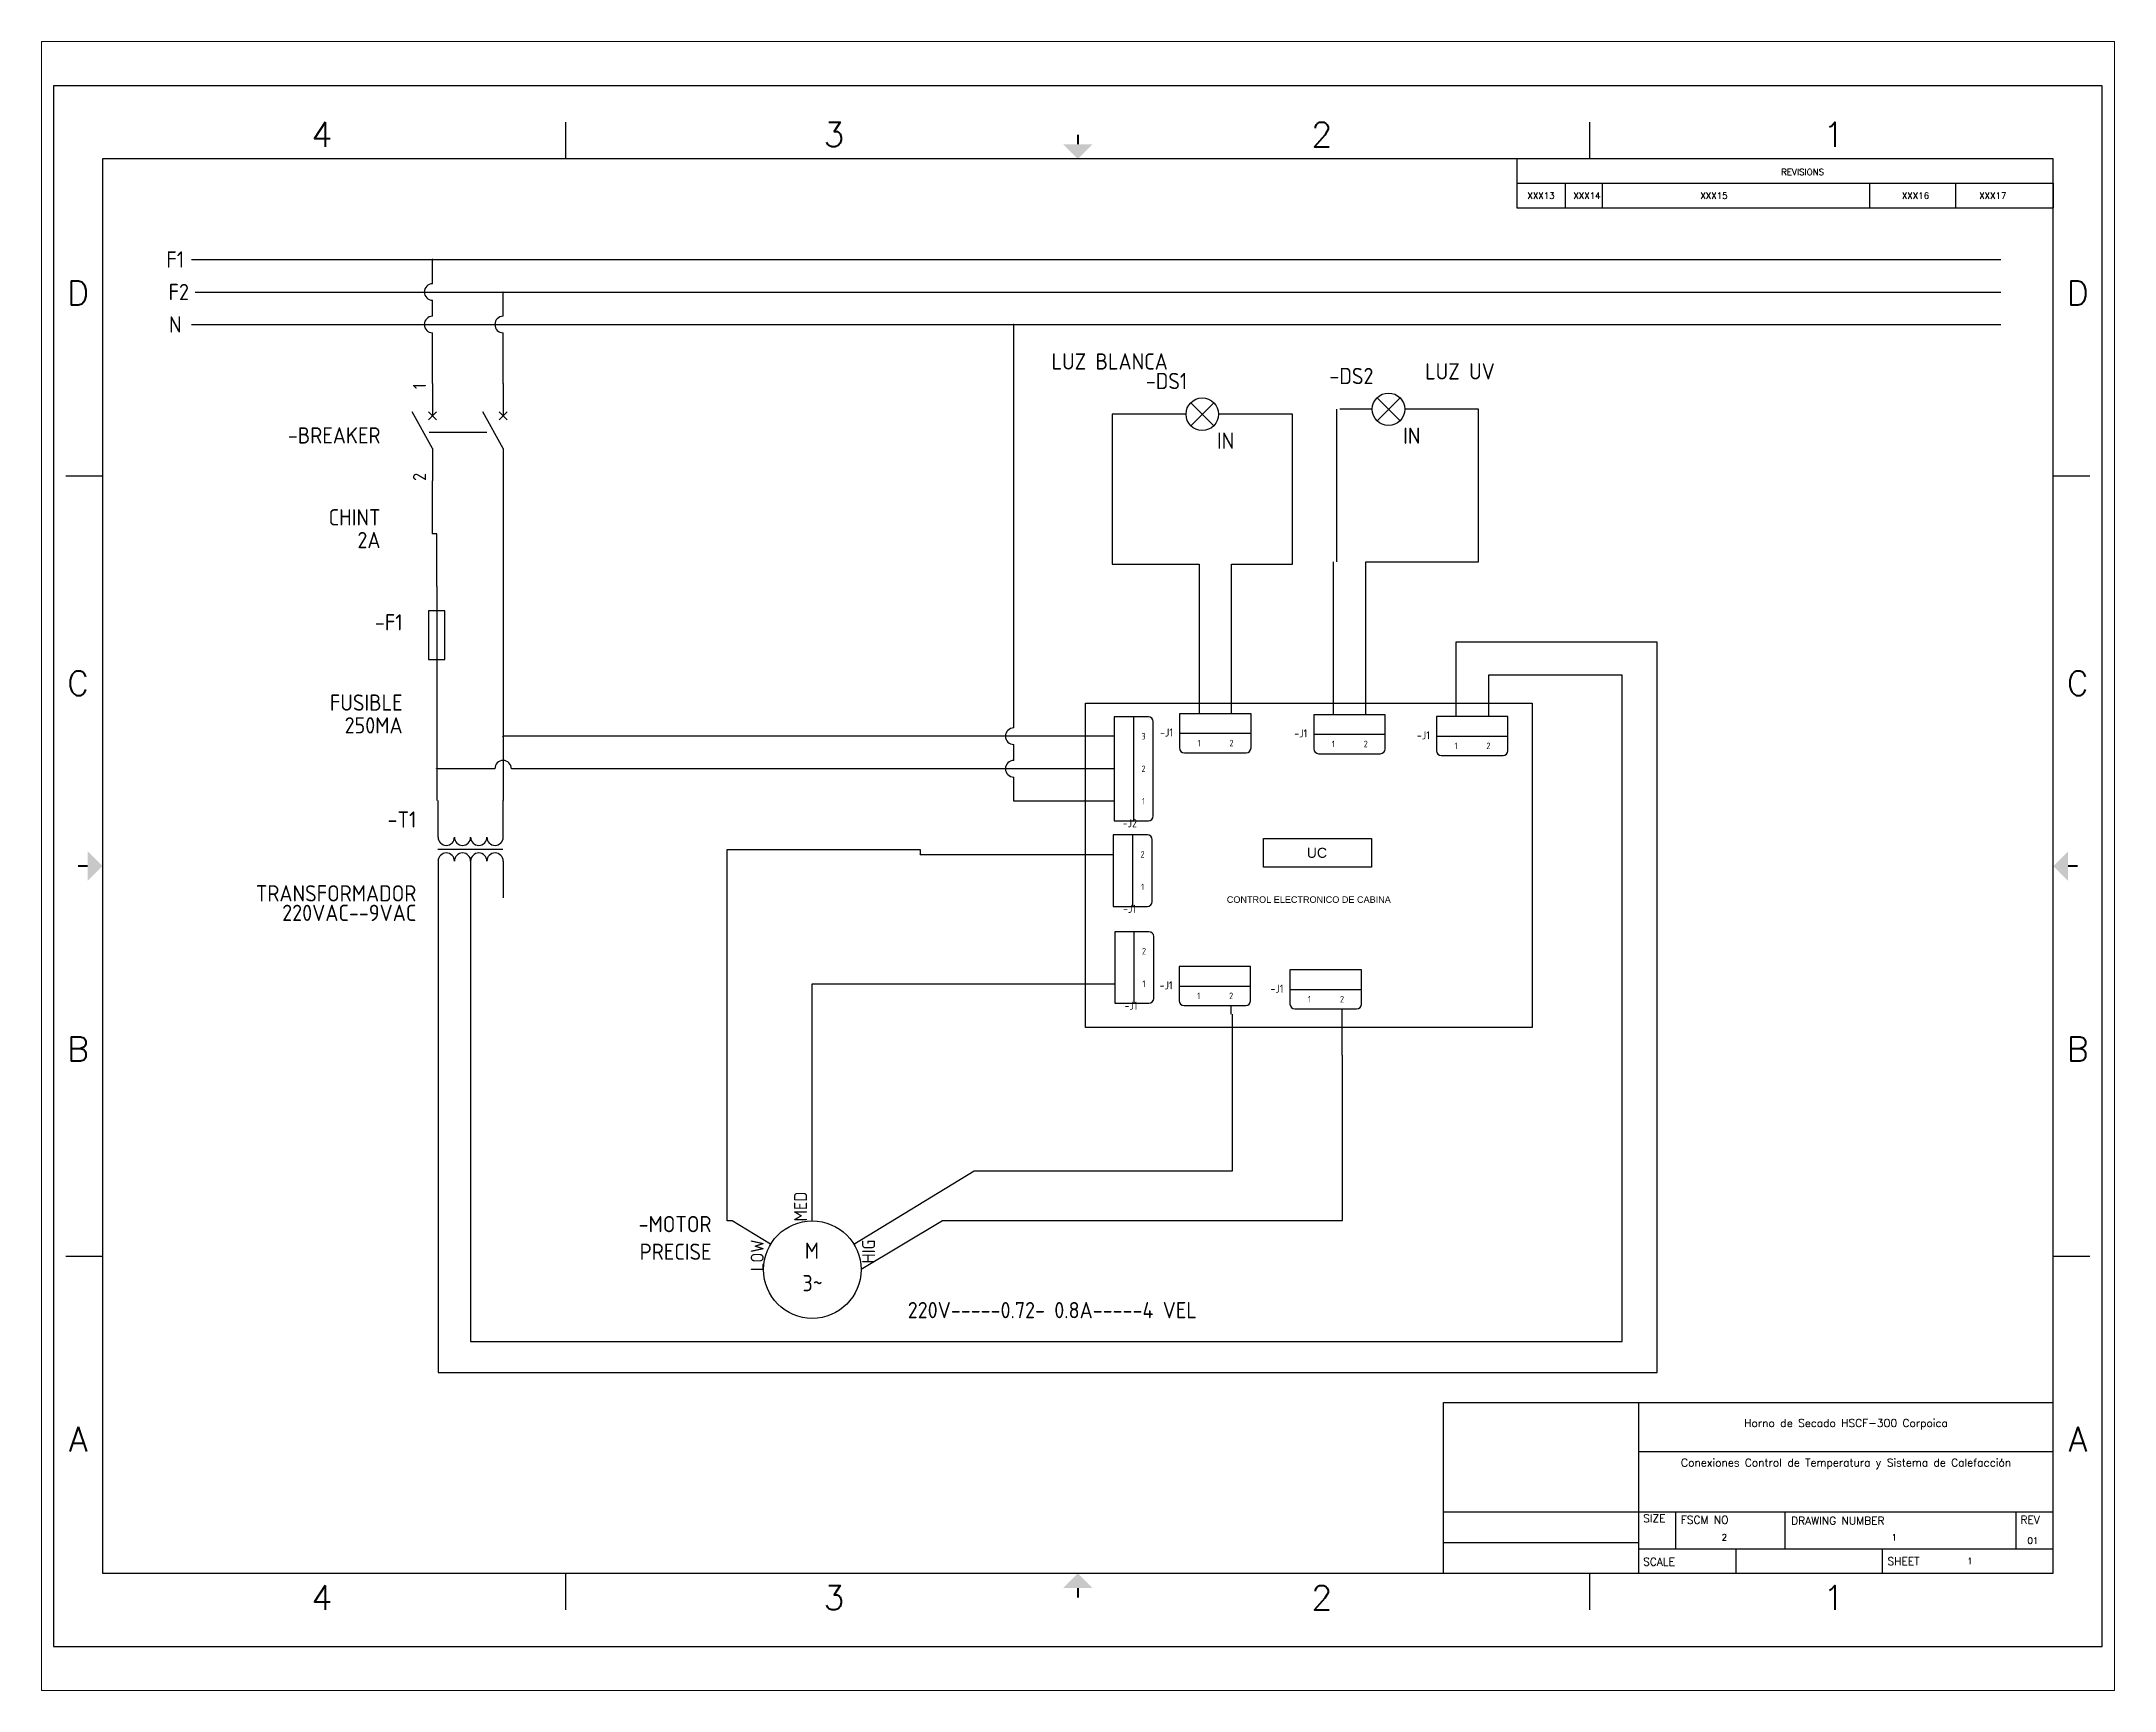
# Paper-space layout 'Presentación1' of a CAD drawing. Header units: inches. Extents: x 0 to 10.1, y 0 to 8.
# The model-space entities are those that its viewports show. They can reach past a viewport. Long polylines and large blocks are cut down to what shows.
import ezdxf
from ezdxf.enums import TextEntityAlignment as Align

# ---------------------------------------------------------------- set-up
doc = ezdxf.new("R2010")
doc.units = ezdxf.units.IN
doc.header["$MEASUREMENT"] = 0
doc.linetypes.add('DASHED', pattern=[0.75, 0.5, -0.25])
for name, color, linetype in [('DESC', 150, 'Continuous'), ('LINK', 9, 'Continuous'), ('MISC', 7, 'Continuous'), ('RED_14_THHN', 20, 'Continuous'), ('SYMS', 7, 'Continuous'), ('TAGS', 150, 'Continuous'), ('TB_LABELS', 1, 'Continuous'), ('TERMS', 123, 'Continuous'), ('Title Block', 7, 'Continuous'), ('Viewport', 7, 'Continuous'), ('WHT_12_THHN', 7, 'Continuous'), ('YEL_14_THHN', 2, 'Continuous')]:
    doc.layers.add(name, color=color, linetype=linetype)
doc.styles.add('Roman', font='romans')
doc.styles.get("Standard").update_dxf_attribs({"font": 'arial.ttf'})
doc.styles.add('WD', font='romans.shx')
doc.styles.add('WD_IEC', font='ISOCP2.shx', dxfattribs={"width": 0.9, "height": 4})

psp = doc.layouts.new('Presentación1')

msp = doc.modelspace()

# ---------------------------------------------------------------- texts
for s, height, p in [('UC', 3.091, (386.35, 243.28)), ('CONTROL ELECTRONICO DE CABINA', 2, (361.75, 229.44))]:
    msp.add_text(s, height=height).set_placement(p)

# ---------------------------------------------------------------- blocks, each defined once
blk = doc.blocks.new('ANSI_border_C')
for p, q in [((20.5, 0.75), (20.5, 2.5)), ((14.25, 0.75), (20.5, 0.75))]:
    blk.add_line(p, q)
at = {"layer": 'Title Block'}
for p, q in [((0, 16), (0, 0)), ((21, 16), (0, 16)), ((21, 0), (21, 16)), ((5.25, 15.25), (5.25, 15.625)), ((15.75, 15.25), (15.75, 15.625)), ((0.5, 15.25), (0.5, 0.75)), ((20.5, 15.25), (0.5, 15.25)), ((15, 15.25), (15, 15)), ((20.5, 0.75), (20.5, 15.25)), ((15, 15), (20.5, 15)), ((0.125, 12), (0.5, 12)), ((20.5, 12), (20.875, 12)), ((0.125, 4), (0.5, 4)), ((20.5, 4), (20.875, 4)), ((0.5, 0.75), (20.5, 0.75)), ((5.25, 0.375), (5.25, 0.75)), ((15.75, 0.375), (15.75, 0.75)), ((0, 0), (21, 0))]:
    blk.add_line(p, q, dxfattribs=at)
at = {"layer": 'Title Block', "const_width": 0.02}
for points in [[(10.5, 15.5), (10.5, 15.4)], [(0.25, 8), (0.35, 8)], [(20.75, 8), (20.65, 8)], [(10.5, 0.5), (10.5, 0.6)]]:
    blk.add_lwpolyline(points, dxfattribs=at)
at = {"layer": 'Title Block'}
for points in [[(10.35, 15.4), (10.65, 15.4), (10.5, 15.25)], [(0.35, 7.85), (0.35, 8.15), (0.5, 8)], [(20.65, 7.85), (20.65, 8.15), (20.5, 8)], [(10.35, 0.6), (10.65, 0.6), (10.5, 0.75)]]:
    blk.add_solid(points, dxfattribs=at)
at = {"layer": 'Title Block', "style": 'Roman'}
for s, p in [('4', (2.75, 15.5)), ('3', (8, 15.5)), ('2', (13, 15.5)), ('1', (18.25, 15.5)), ('D', (0.25, 13.875)), ('D', (20.75, 13.875)), ('C', (0.25, 9.875)), ('C', (20.75, 9.875)), ('B', (0.25, 6.125)), ('B', (20.75, 6.125)), ('A', (0.25, 2.125)), ('A', (20.75, 2.125)), ('4', (2.75, 0.5)), ('3', (8, 0.5)), ('2', (13, 0.5)), ('1', (18.25, 0.5))]:
    blk.add_text(s, height=0.25, dxfattribs=at).set_placement(p, align=Align.MIDDLE_CENTER)
blk.add_text('REVISIONS', height=0.065, dxfattribs=at).set_placement((17.71, 15.083))
blk = doc.blocks.new('ANSI_REVblock_C')
blk.add_line((0, 0), (0, -0.25))
at = {"layer": 'Title Block'}
for p, q in [((-5.5, 0), (0, 0)), ((-5.5, 0), (-5.5, -0.25)), ((-5, -0.25), (-5, 0)), ((-4.62, -0.25), (-4.62, 0)), ((-1.88, -0.25), (-1.88, 0)), ((-1, -0.25), (-1, 0)), ((-5.5, -0.25), (0, -0.25))]:
    blk.add_line(p, q, dxfattribs=at)
at = {"style": 'WD'}
for tag, p in [('ZONE', (-5.391, -0.16)), ('REV', (-4.92, -0.16)), ('DESCRIPTION', (-3.618, -0.16)), ('DATE', (-1.552, -0.16)), ('APPROVED', (-0.759, -0.16))]:
    blk.add_attdef(tag, p, '', height=0.065, dxfattribs=at)
at = {"style": 'WD', "flags": 1}
blk.add_attdef('WD_TB', (-4.505, -0.154), '', height=0.03, dxfattribs=at)
blk = doc.blocks.new('ANSI_tblock_desc_C')
for p, q in [((0, 0), (0, 1.75)), ((-6.25, 0), (0, 0))]:
    blk.add_line(p, q)
at = {"layer": 'Title Block'}
for p, q in [((-6.25, 1.75), (0, 1.75)), ((-6.25, 0), (-6.25, 1.75)), ((-4.25, 0), (-4.25, 1.75)), ((-4.25, 1.25), (0, 1.25)), ((-6.25, 0.63), (0, 0.63)), ((-3.87, 0.25), (-3.87, 0.63)), ((-2.75, 0.25), (-2.75, 0.63)), ((-0.38, 0.25), (-0.38, 0.63)), ((-6.25, 0.315), (-4.25, 0.315)), ((-4.25, 0.25), (0, 0.25)), ((-3.25, 0), (-3.25, 0.25)), ((-1.75, 0), (-1.75, 0.25))]:
    blk.add_line(p, q, dxfattribs=at)
at = {"color": 0, "style": 'Roman', "flags": 8}
for tag, p in [('FNAME', (-20.636, 6.819)), ('REVDATE', (-20.636, 4.106)), ('USER', (-20.636, 1.477))]:
    blk.add_attdef(tag, p, '', height=0.15, rotation=90, dxfattribs=at)
at = {"style": 'WD'}
for tag, p in [('PROJDESC', (-2.125, 1.5)), ('TITLE1', (-2.125, 1.095)), ('TITLE2', (-2.125, 0.785))]:
    blk.add_attdef(tag, text='', height=0.08, dxfattribs=at).set_placement(p, align=Align.CENTER)
at = {"style": 'WD', "flags": 1}
blk.add_attdef('WD_TB', (-5.57, 0.177), '', height=0.086, dxfattribs=at)
at = {"style": 'WD'}
for tag, p in [('SIZE', (-4.162, 0.32)), ('FSCM_NO', (-3.4, 0.337)), ('DWG_NO', (-1.659, 0.337)), ('REV', (-0.265, 0.303)), ('SCALE', (-3.634, 0.069)), ('SHEET', (-0.883, 0.092))]:
    blk.add_attdef(tag, p, '', height=0.065, dxfattribs=at)
at = {"layer": 'TB_LABELS', "style": 'WD'}
for s, p in [('SIZE', (-4.204, 0.604)), ('FSCM NO', (-3.819, 0.588)), ('DRAWING NUMBER', (-2.689, 0.579)), ('REV', (-0.336, 0.588)), ('SCALE', (-4.204, 0.158)), ('SHEET', (-1.701, 0.164))]:
    blk.add_text(s, height=0.08, dxfattribs=at).set_placement(p, align=Align.TOP_LEFT)
blk = doc.blocks.new('HT0_LGENERIC')
at = {"style": 'WD_IEC'}
blk.add_attdef('COLOR', text='', height=2.5, dxfattribs=at).set_placement((0, 0), align=Align.MIDDLE_CENTER)
for tag, p in [('X4_TINY_DOT_DONT_REMOVE', (-2.5, 0)), ('X1_TINY_DOT_DONT_REMOVE', (2.5, 0))]:
    blk.add_attdef(tag, p, '', height=0.002, dxfattribs=at)
at = {"style": 'WD_IEC', "flags": 1}
for tag, p in [('X4TERM01', (-2.5, 0)), ('X1TERM01', (2.5, 0))]:
    blk.add_attdef(tag, p, '', height=0.2, dxfattribs=at)
blk = doc.blocks.new('VCB1')
for p, q in [((0, 7.5), (0, 2.5)), ((0, -2.5), (-3.12, 3.12)), ((0.62, 1.88), (-0.62, 3.12)), ((-0.62, 1.88), (0.62, 3.12)), ((0, -2.5), (0, -7.5))]:
    blk.add_line(p, q)
at = {"style": 'WD_IEC'}
for tag, p in [('INST', (-8, 5.25)), ('LOC', (-8, 1.75)), ('TAG1', (-8, -1.75)), ('RATING1', (-8, -6.35)), ('DESC1', (-8, -14.35)), ('DESC2', (-8, -17.85)), ('DESC3', (-8, -21.35))]:
    blk.add_attdef(tag, text='', height=2.5, dxfattribs=at).set_placement(p, align=Align.RIGHT)
blk.add_attdef('TERM01', text='', height=2, rotation=90, dxfattribs=at).set_placement((-1, 7.5), align=Align.RIGHT)
at = {"style": 'WD_IEC', "flags": 1}
for tag, p, height in [('X2TERM01', (0, 7.5), 0.32), ('MFG', (2.75, 6.5), 1.5), ('CAT', (2.75, 4), 1.5), ('X4LINK', (-2, 0), 0.32), ('X1LINK', (-0.5, 0), 0.32), ('X8TERM02', (0, -7.5), 0.32), ('ASSYCODE', (1, -9), 1), ('FAMILY', (1, -10.5), 1), ('CATDESC', (1, -12), 1), ('CONTACT', (1, -13.5), 1), ('COMMON', (2.25, -14.75), 1)]:
    blk.add_attdef(tag, p, '', height=height, dxfattribs=at)
at = {"style": 'WD_IEC'}
blk.add_attdef('TERM02', (-1, -7.5), '', height=2, rotation=90, dxfattribs=at)
at = {"lineweight": 15, "style": 'WD_IEC'}
blk.add_attdef('XREF', text='', height=2.5, dxfattribs=at).set_placement((-8, -10.35), align=Align.RIGHT)
blk = doc.blocks.new('VCB2')
for p, q in [((0, 7.5), (0, 2.5)), ((0, -2.5), (-3.12, 3.12)), ((0.62, 1.88), (-0.62, 3.12)), ((-0.62, 1.88), (0.62, 3.12)), ((0, -2.5), (0, -7.5))]:
    blk.add_line(p, q)
at = {"style": 'WD_IEC'}
blk.add_attdef('TERM01', text='', height=2, rotation=90, dxfattribs=at).set_placement((-1, 7.5), align=Align.RIGHT)
at = {"style": 'WD_IEC', "flags": 1}
for tag, p, height in [('X2TERM01', (0, 7.5), 0.32), ('X4LINK', (-2.5, 0), 0.32), ('X1LINK', (-0.5, 0), 0.32), ('X8TERM02', (0, -7.5), 0.32), ('FAMILY', (1, -10.5), 1), ('CONTACT', (1, -13.5), 1)]:
    blk.add_attdef(tag, p, '', height=height, dxfattribs=at)
at = {"style": 'WD_IEC'}
for tag, p in [('INST', (-8, 2.65)), ('LOC', (-8, -0.35)), ('TAG2', (-8, -3.35)), ('DESC1', (-8, -13.35)), ('DESC2', (-8, -16.35)), ('DESC3', (-8, -19.35))]:
    blk.add_attdef(tag, text='', height=2.5, dxfattribs=at).set_placement(p, align=Align.RIGHT)
blk.add_attdef('TERM02', (-1, -7.5), '', height=2, rotation=90, dxfattribs=at)
at = {"style": 'WD_IEC', "flags": 1}
blk.add_attdef('RATING1', text='', height=2.5, dxfattribs=at).set_placement((-8, -6.35), align=Align.RIGHT)
at = {"lineweight": 15, "style": 'WD_IEC'}
blk.add_attdef('XREF', text='', height=2.5, dxfattribs=at).set_placement((-8, -10.35), align=Align.RIGHT)
blk = doc.blocks.new('WDDOT')
for radius in [0.03, 0.0187, 0.00929]:
    blk.add_circle((0, 0), radius)
blk = doc.blocks.new('VXF1T4')
for p, q in [((0, 1.84), (0, 7.5)), ((10, 1.84), (10, 7.5)), ((0, -1.83), (0, -7.5)), ((5, -1.83), (5, -7.5)), ((10, -1.83), (10, -7.5))]:
    blk.add_line(p, q)
at = {"linetype": 'DASHED'}
blk.add_line((-0.04, 0), (9.96, 0), dxfattribs=at)
for centre, start, end in [((1.25, 1.84), 180, 0), ((3.75, 1.84), 180, 0), ((6.25, 1.84), 180, 0), ((8.75, 1.84), 180, 0), ((1.25, -1.83), 0, 180), ((3.75, -1.83), 0, 180), ((6.25, -1.83), 0, 180), ((8.75, -1.83), 0, 180)]:
    blk.add_arc(centre, 1.25, start, end)
at = {"style": 'WD_IEC'}
for tag, p in [('INST', (-3.35, 9.32)), ('LOC', (-3.35, 6.32)), ('TAG1', (-3.35, 3.32)), ('RATING1', (-3.35, -0.73)), ('DESC1', (-3.35, -8.03)), ('DESC2', (-3.35, -11.03)), ('DESC3', (-3.35, -14.03))]:
    blk.add_attdef(tag, text='', height=2.5, dxfattribs=at).set_placement(p, align=Align.RIGHT)
for tag, p in [('TERM01', (-0.41, 6.84)), ('TERM02', (9.59, 6.84))]:
    blk.add_attdef(tag, text='', height=2, rotation=90, dxfattribs=at).set_placement(p, align=Align.RIGHT)
at = {"style": 'WD_IEC', "flags": 1}
for tag, p, height in [('X2TERM01', (0, 7.5), 0.32), ('X2TERM02', (10, 7.5), 0.32), ('MFG', (10.43, 4.7), 1.5), ('CAT', (10.43, 2.2), 1.5), ('ASSYCODE', (10.38, -2.91), 1), ('FAMILY', (10.38, -4.45), 1), ('CATDESC', (10.38, -5.95), 1), ('X8TERM03', (0, -7.5), 0.32), ('X8TERM05', (5, -7.5), 0.32), ('X8TERM04', (10, -7.5), 0.32)]:
    blk.add_attdef(tag, p, '', height=height, dxfattribs=at)
at = {"style": 'WD_IEC'}
for tag, p in [('TERM03', (-0.46, -7.06)), ('TERM05', (4.54, -7.06)), ('TERM04', (9.54, -7.06))]:
    blk.add_attdef(tag, p, '', height=2, rotation=90, dxfattribs=at)
at = {"lineweight": 15, "style": 'WD_IEC'}
blk.add_attdef('XREF', text='', height=2.5, dxfattribs=at).set_placement((-3.35, -5.03), align=Align.RIGHT)
blk = doc.blocks.new('VFU1')
blk.add_line((0, 7.5), (0, -7.5))
blk.add_lwpolyline([(-1.25, 3.75), (-1.25, -3.75), (1.25, -3.75), (1.25, 3.75)], close=True)
at = {"style": 'WD_IEC'}
for tag, p in [('INST', (-5.25, 7.75)), ('LOC', (-5.25, 4.25)), ('TAG1', (-5.25, 0.75)), ('RATING1', (-5.25, -3.75)), ('XREF', (-5.25, -7.75)), ('DESC1', (-5.25, -11.6)), ('DESC2', (-5.25, -15.1)), ('DESC3', (-5.25, -18.6))]:
    blk.add_attdef(tag, text='', height=2.5, dxfattribs=at).set_placement(p, align=Align.RIGHT)
blk.add_attdef('TERM01', text='', height=2, rotation=90, dxfattribs=at).set_placement((-1, 7.5), align=Align.RIGHT)
at = {"style": 'WD_IEC', "flags": 1}
for tag, p, height in [('X2TERM01', (0, 7.5), 0.32), ('MFG', (2.75, 6.5), 1.5), ('CAT', (2.75, 4), 1.5), ('X4LINK', (-1.25, 0), 0.32), ('X1LINK', (1.25, 0), 0.32), ('ASSYCODE', (2.25, -4), 1), ('FAMILY', (2.25, -5.5), 1), ('CATDESC', (2.25, -7), 1), ('X8TERM02', (0, -7.5), 0.32)]:
    blk.add_attdef(tag, p, '', height=height, dxfattribs=at)
at = {"style": 'WD_IEC'}
blk.add_attdef('TERM02', (-1, -7.5), '', height=2, rotation=90, dxfattribs=at)
blk = doc.blocks.new('VCN1_1PJ_BB5')
at = {"layer": 'SYMS'}
for p, q in [((-12, 12), (-12, -9)), ((32, 12), (-12, 12)), ((-12, 0), (32, 0)), ((32, -9), (32, 12)), ((-9, -12), (29, -12))]:
    blk.add_line(p, q, dxfattribs=at)
for centre, start, end in [((-9, -9), 180, 270), ((29, -9), 270, 0)]:
    blk.add_arc(centre, 3, start, end, dxfattribs=at)
at = {"style": 'WD', "flags": 1}
blk.add_attdef('WD_JUMPERS', (0, 0), '', height=0.01, dxfattribs=at)
at = {"layer": 'SYMS', "linetype": 'Continuous', "style": 'WD_IEC', "width": 0.9, "flags": 8}
for tag, p in [('TERMDESC01J', (-2, 16)), ('TERMDESC02J', (18, 16))]:
    blk.add_attdef(tag, p, '', height=4, rotation=90, dxfattribs=at)
at = {"layer": 'SYMS', "style": 'WD_IEC'}
for tag, p in [('DESC2', (-16, 26)), ('DESC1', (-16, 33)), ('DESC3', (-16, 19)), ('INST', (-16, 12)), ('TAG1', (-16, -2)), ('LOC', (-16, 5)), ('XREF', (-16, -9.8))]:
    blk.add_attdef(tag, text='', height=5, dxfattribs=at).set_placement(p, align=Align.RIGHT)
at = {"layer": 'SYMS', "linetype": 'Continuous', "style": 'WD_IEC', "width": 0.9, "flags": 8}
for tag, p in [('X2WIRE01J', (2, 16)), ('X2WIRE02J', (22, 16))]:
    blk.add_attdef(tag, text='', height=4, rotation=90, dxfattribs=at).set_placement(p, align=Align.TOP_LEFT)
at = {"layer": 'SYMS', "linetype": 'Continuous', "style": 'WD_IEC', "width": 0.9}
for tag, flags, p in [('TERM01J', 9, (0, 6)), ('TERM02J', 9, (20, 6)), ('TERM01P', 8, (0, -6)), ('TERM02P', 8, (20, -6))]:
    blk.add_attdef(tag, text='', height=4, dxfattribs=dict(at, flags=flags)).set_placement(p, align=Align.MIDDLE_CENTER)
at = {"layer": 'SYMS', "color": 7, "style": 'WD_IEC'}
for tag, p in [('X2_TINY_DOT_DONT_REMOVE_01J', (0, 12)), ('X2_TINY_DOT_DONT_REMOVE_02J', (20, 12)), ('X8_TINY_DOT_DONT_REMOVE_01P', (0, -12)), ('X8_TINY_DOT_DONT_REMOVE_02P', (20, -12))]:
    blk.add_attdef(tag, p, '', height=0.0002, dxfattribs=at)
at = {"layer": 'SYMS', "style": 'WD_IEC', "flags": 1}
for tag, p in [('X2TERM01J', (0, 12)), ('X2TERM02J', (20, 12)), ('X8TERM01P', (0, -12)), ('X8TERM02P', (20, -12))]:
    blk.add_attdef(tag, p, '', height=0.02, dxfattribs=at)
at = {"layer": 'SYMS', "style": 'WD_IEC', "width": 0.9}
for tag, p, flags in [('X1LINK', (36, 0), 1), ('ACE_FLAG', (-2.7, -6.4), 9), ('WDBLKNAM', (-2.6, -3.4), 9), ('GENDER', (-2.3, -9.5), 9), ('FAMILY', (6.3, -7.5), 9)]:
    blk.add_attdef(tag, p, '', height=1, dxfattribs=dict(at, flags=flags))
at = {"layer": 'SYMS', "linetype": 'Continuous', "style": 'WD_IEC', "width": 0.9, "flags": 9}
for tag, p in [('ASSYCODE', (6, -9.8)), ('MFG', (6.5, -12.7)), ('CAT', (6.4, -15.3)), ('CATDESC', (6.4, -18))]:
    blk.add_attdef(tag, p, '', height=2, dxfattribs=at)
at = {"layer": 'SYMS', "linetype": 'Continuous', "style": 'WD_IEC', "width": 0.9, "flags": 8}
for tag, p in [('TERMDESC01P', (-2, -16)), ('TERMDESC02P', (18, -16))]:
    blk.add_attdef(tag, text='', height=4, rotation=90, dxfattribs=at).set_placement(p, align=Align.RIGHT)
for tag, p in [('X8WIRE01P', (2, -16)), ('X8WIRE02P', (22, -16))]:
    blk.add_attdef(tag, text='', height=4, rotation=90, dxfattribs=at).set_placement(p, align=Align.TOP_RIGHT)
blk = doc.blocks.new('VCN1_1PJ_E54')
at = {"layer": 'SYMS'}
for p, q in [((-12, 12), (-12, -9)), ((52, 12), (-12, 12)), ((-12, 0), (52, 0)), ((52, -9), (52, 12)), ((-9, -12), (49, -12))]:
    blk.add_line(p, q, dxfattribs=at)
for centre, start, end in [((-9, -9), 180, 270), ((49, -9), 270, 0)]:
    blk.add_arc(centre, 3, start, end, dxfattribs=at)
at = {"style": 'WD', "flags": 1}
blk.add_attdef('WD_JUMPERS', (0, 0), '', height=0.01, dxfattribs=at)
at = {"layer": 'SYMS', "linetype": 'Continuous', "style": 'WD_IEC', "width": 0.9, "flags": 8}
for tag, p in [('TERMDESC01J', (-2, 16)), ('TERMDESC02J', (18, 16)), ('TERMDESC03J', (38, 16))]:
    blk.add_attdef(tag, p, '', height=4, rotation=90, dxfattribs=at)
at = {"layer": 'SYMS', "style": 'WD_IEC'}
for tag, p in [('DESC2', (-16, 26)), ('DESC1', (-16, 33)), ('DESC3', (-16, 19)), ('INST', (-16, 12)), ('TAG1', (-16, -2)), ('LOC', (-16, 5)), ('XREF', (-16, -9.8))]:
    blk.add_attdef(tag, text='', height=5, dxfattribs=at).set_placement(p, align=Align.RIGHT)
at = {"layer": 'SYMS', "linetype": 'Continuous', "style": 'WD_IEC', "width": 0.9, "flags": 8}
for tag, p in [('X2WIRE01J', (2, 16)), ('X2WIRE02J', (22, 16)), ('X2WIRE03J', (42, 16))]:
    blk.add_attdef(tag, text='', height=4, rotation=90, dxfattribs=at).set_placement(p, align=Align.TOP_LEFT)
at = {"layer": 'SYMS', "linetype": 'Continuous', "style": 'WD_IEC', "width": 0.9}
for tag, flags, p in [('TERM01J', 9, (0, 6)), ('TERM02J', 9, (20, 6)), ('TERM03J', 9, (40, 6)), ('TERM01P', 8, (0, -6)), ('TERM02P', 8, (20, -6)), ('TERM03P', 8, (40, -6))]:
    blk.add_attdef(tag, text='', height=4, dxfattribs=dict(at, flags=flags)).set_placement(p, align=Align.MIDDLE_CENTER)
at = {"layer": 'SYMS', "color": 7, "style": 'WD_IEC'}
for tag, p in [('X2_TINY_DOT_DONT_REMOVE_01J', (0, 12)), ('X2_TINY_DOT_DONT_REMOVE_02J', (20, 12)), ('X2_TINY_DOT_DONT_REMOVE_03J', (40, 12)), ('X8_TINY_DOT_DONT_REMOVE_01P', (0, -12)), ('X8_TINY_DOT_DONT_REMOVE_02P', (20, -12)), ('X8_TINY_DOT_DONT_REMOVE_03P', (40, -12))]:
    blk.add_attdef(tag, p, '', height=0.0002, dxfattribs=at)
at = {"layer": 'SYMS', "style": 'WD_IEC', "flags": 1}
for tag, p in [('X2TERM01J', (0, 12)), ('X2TERM02J', (20, 12)), ('X2TERM03J', (40, 12)), ('X8TERM01P', (0, -12)), ('X8TERM02P', (20, -12)), ('X8TERM03P', (40, -12))]:
    blk.add_attdef(tag, p, '', height=0.02, dxfattribs=at)
at = {"layer": 'SYMS', "style": 'WD_IEC', "width": 0.9}
for tag, p, flags in [('X1LINK', (56, 0), 1), ('ACE_FLAG', (-2.7, -6.4), 9), ('WDBLKNAM', (-2.6, -3.4), 9), ('GENDER', (-2.3, -9.5), 9), ('FAMILY', (6.3, -7.5), 9)]:
    blk.add_attdef(tag, p, '', height=1, dxfattribs=dict(at, flags=flags))
at = {"layer": 'SYMS', "linetype": 'Continuous', "style": 'WD_IEC', "width": 0.9, "flags": 9}
for tag, p in [('ASSYCODE', (6, -9.8)), ('MFG', (6.5, -12.7)), ('CAT', (6.4, -15.3)), ('CATDESC', (6.4, -18))]:
    blk.add_attdef(tag, p, '', height=2, dxfattribs=at)
at = {"layer": 'SYMS', "linetype": 'Continuous', "style": 'WD_IEC', "width": 0.9, "flags": 8}
for tag, p in [('TERMDESC01P', (-2, -16)), ('TERMDESC02P', (18, -16)), ('TERMDESC03P', (38, -16))]:
    blk.add_attdef(tag, text='', height=4, rotation=90, dxfattribs=at).set_placement(p, align=Align.RIGHT)
for tag, p in [('X8WIRE01P', (2, -16)), ('X8WIRE02P', (22, -16)), ('X8WIRE03P', (42, -16))]:
    blk.add_attdef(tag, text='', height=4, rotation=90, dxfattribs=at).set_placement(p, align=Align.TOP_RIGHT)
blk = doc.blocks.new('VMO14')
blk.add_line((20, 7.5), (7.5, 0))
blk.add_circle((0, 0), 7.5)
at = {"style": 'WD_IEC'}
for tag, p in [('INST', (-15.5, 12.75)), ('LOC', (-15.5, 9.25)), ('TAG1', (-15.5, 5.75)), ('DESC1', (-15.5, 1.5)), ('DESC2', (-15.5, -2)), ('DESC3', (-15.5, -5.5)), ('RATING1', (-15.5, -9)), ('RATING2', (-15.5, -12.5)), ('RATING3', (-15.5, -16))]:
    blk.add_attdef(tag, text='', height=2.5, dxfattribs=at).set_placement(p, align=Align.RIGHT)
blk.add_attdef('TERM02', (-0.81, 7.4), '', height=2, rotation=90, dxfattribs=at)
for tag, p in [('TERM04', (19, 10)), ('TERM01', (-7.47, 4.61)), ('TERM03', (9.66, 4.61))]:
    blk.add_attdef(tag, text='', height=2, rotation=90, dxfattribs=at).set_placement(p, align=Align.RIGHT)
at = {"style": 'WD_IEC', "flags": 1}
for tag, p, height in [('MFG', (22.75, 9), 1.5), ('X2TERM02', (0, 7.5), 0.32), ('X2TERM04', (20, 7.5), 0.32), ('CAT', (22.75, 6.5), 1.5), ('X0TERM01', (-6.4, 3.9), 0.32), ('X0TERM03', (6.4, 3.9), 0.32), ('X4LINK', (-7.5, 0), 0.32), ('X1LINK', (7.5, 0), 0.32), ('ASSYCODE', (1, -9), 1), ('FAMILY', (1, -10.5), 1), ('CATDESC', (1, -12), 1)]:
    blk.add_attdef(tag, p, '', height=height, dxfattribs=at)
at = {"style": 'WD_IEC'}
for tag, p in [('M', (-0.06, 1.67)), ('3~', (0.05, -3.33))]:
    blk.add_attdef(tag, text='', height=2.5, dxfattribs=at).set_placement(p, align=Align.CENTER)
at = {"lineweight": 15, "style": 'WD_IEC'}
blk.add_attdef('XREF', text='', height=2.5, dxfattribs=at).set_placement((-15.5, -19.5), align=Align.RIGHT)
blk = doc.blocks.new('HLT1H24')
for p, q in [((-2.5, 0), (-7.5, 0)), ((-1.77, 1.77), (1.77, -1.77)), ((-1.77, -1.77), (1.77, 1.77)), ((7.5, 0), (2.5, 0))]:
    blk.add_line(p, q)
blk.add_circle((0, 0), 2.5)
at = {"style": 'WD_IEC'}
for tag, height, p in [('INST', 2.5, (-2.32, 9.86)), ('LOC', 2.5, (-2.32, 6.86)), ('TAG1', 2.5, (-2.32, 3.86)), ('TERM02', 2, (7.39, 0.99)), ('DESC1', 2.5, (-2.57, -7.43)), ('DESC2', 2.5, (-2.57, -10.43)), ('DESC3', 2.5, (-2.57, -13.43))]:
    blk.add_attdef(tag, text='', height=height, dxfattribs=at).set_placement(p, align=Align.RIGHT)
at = {"style": 'WD_IEC', "flags": 9}
for tag, p in [('MFG', (5.79, 6.14)), ('CAT', (5.79, 3.64))]:
    blk.add_attdef(tag, text='', height=1.5, dxfattribs=at).set_placement(p, align=Align.RIGHT)
at = {"style": 'WD_IEC', "flags": 1}
for tag, p, height in [('X4TERM01', (-7.5, 0), 0.32), ('X1TERM02', (7.5, 0), 0.32), ('ASSYCODE', (2.59, -7.25), 1), ('FAMILY', (2.59, -8.75), 1), ('CATDESC', (2.59, -10.25), 1)]:
    blk.add_attdef(tag, p, '', height=height, dxfattribs=at)
at = {"style": 'WD_IEC'}
blk.add_attdef('TERM01', (-7.5, 1), '', height=2, dxfattribs=at)
at = {"lineweight": 15, "style": 'WD_IEC'}
blk.add_attdef('XREF', text='', height=2.5, dxfattribs=at).set_placement((-2.57, -4.43), align=Align.RIGHT)
blk.add_attdef('TYPE', (2.26, -5.32), '', height=2.5, dxfattribs=at)
at = {"style": 'WD_IEC', "width": 0.9}
blk.add_attdef('WDTAGALT', text='', height=2.5, dxfattribs=at).set_placement((-2.57, -16.43), align=Align.RIGHT)

# ---------------------------------------------------------------- linework, layer by layer
for points in [[(318.27, 290.86), (455.69, 290.86), (455.69, 191.1), (318.27, 191.1)], [(373.07, 249.21), (406.21, 249.21), (406.21, 240.38), (373.07, 240.38)]]:
    msp.add_lwpolyline(points, close=True)
at = {"layer": 'LINK'}
msp.add_lwpolyline([(116.47, 374.21), (134.18, 374.21)], dxfattribs=at)
at = {"layer": 'RED_14_THHN'}
for p, q in [((44.42, 417.3), (599.84, 417.3)), ((139.18, 409.84), (139.18, 417.3)), ((139.18, 389.21), (139.18, 404.76)), ((139.18, 359.21), (139.18, 260.93)), ((327.14, 280.68), (139.18, 280.68)), ((208.12, 131.67), (208.12, 245.89)), ((208.12, 245.89), (267.48, 245.89)), ((267.48, 244.34), (326.84, 244.34))]:
    msp.add_line(p, q, dxfattribs=at)
msp.add_arc((139.18, 407.3), 2.54, 90, 270, dxfattribs=at)
at = {"layer": 'WHT_12_THHN'}
for p, q in [((43.34, 427.3), (599.84, 427.3)), ((117.47, 419.84), (117.47, 427.3)), ((117.47, 409.84), (117.47, 414.76)), ((43.34, 407.3), (599.84, 407.3)), ((117.47, 389.21), (117.47, 404.76)), ((296.22, 283.22), (296.22, 407.3)), ((339.21, 379.71), (326.51, 379.71)), ((326.51, 379.71), (326.51, 333.64)), ((381.91, 379.71), (369.21, 379.71)), ((381.91, 333.64), (381.91, 379.71)), ((395.5, 381.24), (395.5, 334.27)), ((439.19, 381.24), (426.49, 381.24)), ((439.19, 334.27), (439.19, 381.24)), ((117.47, 342.97), (117.47, 359.21)), ((118.77, 342.97), (117.47, 342.97)), ((118.77, 326.73), (118.77, 342.97)), ((326.51, 333.64), (353.21, 333.64)), ((353.21, 333.64), (353.21, 287.58)), ((363.21, 287.58), (363.21, 333.64)), ((363.21, 333.64), (381.91, 333.64)), ((394.5, 334.27), (394.5, 287.31)), ((404.5, 287.31), (404.5, 334.27)), ((404.5, 334.27), (439.19, 334.27)), ((494.14, 309.58), (432.22, 309.58)), ((432.22, 309.58), (432.22, 286.72)), ((494.14, 84.98), (494.14, 309.58)), ((118.77, 296.73), (118.77, 260.93)), ((483.39, 299.42), (442.22, 299.42)), ((442.22, 299.42), (442.22, 286.72)), ((483.39, 94.53), (483.39, 299.42)), ((296.22, 273.22), (296.22, 278.14)), ((136.64, 270.68), (118.77, 270.68)), ((327.14, 270.68), (141.72, 270.68)), ((296.22, 260.68), (296.22, 268.14)), ((327.14, 260.68), (296.22, 260.68)), ((267.48, 245.89), (267.48, 244.34)), ((119.2, 230.93), (119.2, 84.98)), ((129.2, 230.93), (129.2, 94.53)), ((363.09, 195.17), (363.09, 197.83)), ((397.19, 182.56), (397.19, 196.8)), ((397.29, 131.75), (397.29, 182.56)), ((209.62, 131.67), (208.12, 131.67)), ((221.46, 124.45), (209.62, 131.67)), ((274.27, 131.75), (397.29, 131.75)), ((129.2, 94.53), (483.39, 94.53)), ((119.2, 84.98), (494.14, 84.98))]:
    msp.add_line(p, q, dxfattribs=at)
at = {"layer": 'WHT_12_THHN', "color": 5}
for p, q in [((363.48, 146.97), (363.48, 195.17)), ((247.08, 124.45), (284.01, 146.97)), ((284.01, 146.97), (363.48, 146.97))]:
    msp.add_line(p, q, dxfattribs=at)
at = {"layer": 'WHT_12_THHN'}
for centre, start, end in [((117.47, 417.3), 90, 270), ((117.47, 407.3), 90, 270), ((296.22, 280.68), 90, 270), ((139.18, 270.68), 0, 180), ((296.22, 270.68), 90, 270)]:
    msp.add_arc(centre, 2.54, start, end, dxfattribs=at)
at = {"layer": 'YEL_14_THHN'}
for p, q in [((234.27, 131.64), (234.27, 204.57)), ((234.27, 204.57), (327.29, 204.57))]:
    msp.add_line(p, q, dxfattribs=at)

# ---------------------------------------------------------------- block references
at = {"xscale": 30, "yscale": 30, "zscale": 30}
msp.add_blockref('ANSI_REVblock_C', (615.95, 450.74), dxfattribs=at).add_auto_attribs({'ZONE': 'XXX13', 'REV': 'XXX14', 'DESCRIPTION': 'XXX15', 'DATE': 'XXX16', 'APPROVED': 'XXX17'})
ref = msp.add_blockref('VCN1_1PJ_BB5', (353.21, 281.58), dxfattribs=dict(xscale=0.5, yscale=0.5, zscale=0.5))
ref.add_attrib('TAG1', '-J1', dxfattribs={"layer": 'TAGS', "height": 2.5, "style": 'WD_IEC'}).set_placement((345.21, 280.58), align=Align.RIGHT)
ref.add_attrib('X8_TINY_DOT_DONT_REMOVE_01P', '.', (353.21, 275.58), dxfattribs={"layer": 'MISC', "color": 7, "height": 0.0001, "style": 'WD_IEC'})
ref.add_attrib('X2_TINY_DOT_DONT_REMOVE_01J', '.', (353.21, 287.58), dxfattribs={"layer": 'MISC', "color": 7, "height": 0.0001, "style": 'WD_IEC'})
ref.add_attrib('TERM01P', '1', dxfattribs={"layer": 'TERMS', "linetype": 'Continuous', "height": 2, "style": 'WD_IEC', "width": 0.9, "flags": 8}).set_placement((353.21, 278.58), align=Align.MIDDLE_CENTER)
ref.add_attrib('X8_TINY_DOT_DONT_REMOVE_02P', '.', (363.21, 275.58), dxfattribs={"layer": 'MISC', "color": 7, "height": 0.0001, "style": 'WD_IEC'})
ref.add_attrib('X2_TINY_DOT_DONT_REMOVE_02J', '.', (363.21, 287.58), dxfattribs={"layer": 'MISC', "color": 7, "height": 0.0001, "style": 'WD_IEC'})
ref.add_attrib('TERM02P', '2', dxfattribs={"layer": 'TERMS', "linetype": 'Continuous', "height": 2, "style": 'WD_IEC', "width": 0.9, "flags": 8}).set_placement((363.21, 278.58), align=Align.MIDDLE_CENTER)
ref = msp.add_blockref('VCN1_1PJ_BB5', (394.5, 281.31), dxfattribs=dict(xscale=0.5, yscale=0.5, zscale=0.5))
ref.add_attrib('TAG1', '-J1', dxfattribs={"layer": 'TAGS', "height": 2.5, "style": 'WD_IEC'}).set_placement((386.5, 280.31), align=Align.RIGHT)
ref.add_attrib('X8_TINY_DOT_DONT_REMOVE_01P', '.', (394.5, 275.31), dxfattribs={"layer": 'MISC', "color": 7, "height": 0.0001, "style": 'WD_IEC'})
ref.add_attrib('X2_TINY_DOT_DONT_REMOVE_01J', '.', (394.5, 287.31), dxfattribs={"layer": 'MISC', "color": 7, "height": 0.0001, "style": 'WD_IEC'})
ref.add_attrib('TERM01P', '1', dxfattribs={"layer": 'TERMS', "linetype": 'Continuous', "height": 2, "style": 'WD_IEC', "width": 0.9, "flags": 8}).set_placement((394.5, 278.31), align=Align.MIDDLE_CENTER)
ref.add_attrib('X8_TINY_DOT_DONT_REMOVE_02P', '.', (404.5, 275.31), dxfattribs={"layer": 'MISC', "color": 7, "height": 0.0001, "style": 'WD_IEC'})
ref.add_attrib('X2_TINY_DOT_DONT_REMOVE_02J', '.', (404.5, 287.31), dxfattribs={"layer": 'MISC', "color": 7, "height": 0.0001, "style": 'WD_IEC'})
ref.add_attrib('TERM02P', '2', dxfattribs={"layer": 'TERMS', "linetype": 'Continuous', "height": 2, "style": 'WD_IEC', "width": 0.9, "flags": 8}).set_placement((404.5, 278.31), align=Align.MIDDLE_CENTER)
ref = msp.add_blockref('VCN1_1PJ_E54', (333.14, 260.68), dxfattribs=dict(xscale=0.5, yscale=0.5, zscale=0.5, rotation=90))
ref.add_attrib('TAG1', '-J2', dxfattribs={"layer": 'TAGS', "height": 2.5, "style": 'WD_IEC'}).set_placement((334.14, 252.68), align=Align.RIGHT)
ref.add_attrib('X1_TINY_DOT_DONT_REMOVE_01P', '.', (339.14, 260.68), dxfattribs={"layer": 'MISC', "color": 7, "height": 0.0001, "rotation": 90, "style": 'WD_IEC'})
ref.add_attrib('X4_TINY_DOT_DONT_REMOVE_01J', '.', (327.14, 260.68), dxfattribs={"layer": 'MISC', "color": 7, "height": 0.0001, "rotation": 90, "style": 'WD_IEC'})
ref.add_attrib('TERM01P', '1', dxfattribs={"layer": 'TERMS', "linetype": 'Continuous', "height": 2, "style": 'WD_IEC', "width": 0.9, "flags": 8}).set_placement((336.14, 260.68), align=Align.MIDDLE_CENTER)
ref.add_attrib('X1_TINY_DOT_DONT_REMOVE_02P', '.', (339.14, 270.68), dxfattribs={"layer": 'MISC', "color": 7, "height": 0.0001, "rotation": 90, "style": 'WD_IEC'})
ref.add_attrib('X4_TINY_DOT_DONT_REMOVE_02J', '.', (327.14, 270.68), dxfattribs={"layer": 'MISC', "color": 7, "height": 0.0001, "rotation": 90, "style": 'WD_IEC'})
ref.add_attrib('TERM02P', '2', dxfattribs={"layer": 'TERMS', "linetype": 'Continuous', "height": 2, "style": 'WD_IEC', "width": 0.9, "flags": 8}).set_placement((336.14, 270.68), align=Align.MIDDLE_CENTER)
ref.add_attrib('X1_TINY_DOT_DONT_REMOVE_03P', '.', (339.14, 280.68), dxfattribs={"layer": 'MISC', "color": 7, "height": 0.0001, "rotation": 90, "style": 'WD_IEC'})
ref.add_attrib('X4_TINY_DOT_DONT_REMOVE_03J', '.', (327.14, 280.68), dxfattribs={"layer": 'MISC', "color": 7, "height": 0.0001, "rotation": 90, "style": 'WD_IEC'})
ref.add_attrib('TERM03P', '3', dxfattribs={"layer": 'TERMS', "linetype": 'Continuous', "height": 2, "style": 'WD_IEC', "width": 0.9, "flags": 8}).set_placement((336.14, 280.68), align=Align.MIDDLE_CENTER)
ref = msp.add_blockref('VCN1_1PJ_BB5', (432.22, 280.72), dxfattribs=dict(xscale=0.5, yscale=0.5, zscale=0.5))
ref.add_attrib('TAG1', '-J1', dxfattribs={"layer": 'TAGS', "height": 2.5, "style": 'WD_IEC'}).set_placement((424.22, 279.72), align=Align.RIGHT)
ref.add_attrib('X8_TINY_DOT_DONT_REMOVE_01P', '.', (432.22, 274.72), dxfattribs={"layer": 'MISC', "color": 7, "height": 0.0001, "style": 'WD_IEC'})
ref.add_attrib('X2_TINY_DOT_DONT_REMOVE_01J', '.', (432.22, 286.72), dxfattribs={"layer": 'MISC', "color": 7, "height": 0.0001, "style": 'WD_IEC'})
ref.add_attrib('TERM01P', '1', dxfattribs={"layer": 'TERMS', "linetype": 'Continuous', "height": 2, "style": 'WD_IEC', "width": 0.9, "flags": 8}).set_placement((432.22, 277.72), align=Align.MIDDLE_CENTER)
ref.add_attrib('X8_TINY_DOT_DONT_REMOVE_02P', '.', (442.22, 274.72), dxfattribs={"layer": 'MISC', "color": 7, "height": 0.0001, "style": 'WD_IEC'})
ref.add_attrib('X2_TINY_DOT_DONT_REMOVE_02J', '.', (442.22, 286.72), dxfattribs={"layer": 'MISC', "color": 7, "height": 0.0001, "style": 'WD_IEC'})
ref.add_attrib('TERM02P', '2', dxfattribs={"layer": 'TERMS', "linetype": 'Continuous', "height": 2, "style": 'WD_IEC', "width": 0.9, "flags": 8}).set_placement((442.22, 277.72), align=Align.MIDDLE_CENTER)
ref = msp.add_blockref('VCN1_1PJ_BB5', (332.84, 234.34), dxfattribs=dict(xscale=0.5, yscale=0.5, zscale=0.5, rotation=90))
ref.add_attrib('TAG1', '-J1', dxfattribs={"layer": 'TAGS', "height": 2.5, "style": 'WD_IEC'}).set_placement((333.84, 226.34), align=Align.RIGHT)
ref.add_attrib('X1_TINY_DOT_DONT_REMOVE_01P', '.', (338.84, 234.34), dxfattribs={"layer": 'MISC', "color": 7, "height": 0.0001, "rotation": 90, "style": 'WD_IEC'})
ref.add_attrib('X4_TINY_DOT_DONT_REMOVE_01J', '.', (326.84, 234.34), dxfattribs={"layer": 'MISC', "color": 7, "height": 0.0001, "rotation": 90, "style": 'WD_IEC'})
ref.add_attrib('TERM01P', '1', dxfattribs={"layer": 'TERMS', "linetype": 'Continuous', "height": 2, "style": 'WD_IEC', "width": 0.9, "flags": 8}).set_placement((335.84, 234.34), align=Align.MIDDLE_CENTER)
ref.add_attrib('X1_TINY_DOT_DONT_REMOVE_02P', '.', (338.84, 244.34), dxfattribs={"layer": 'MISC', "color": 7, "height": 0.0001, "rotation": 90, "style": 'WD_IEC'})
ref.add_attrib('X4_TINY_DOT_DONT_REMOVE_02J', '.', (326.84, 244.34), dxfattribs={"layer": 'MISC', "color": 7, "height": 0.0001, "rotation": 90, "style": 'WD_IEC'})
ref.add_attrib('TERM02P', '2', dxfattribs={"layer": 'TERMS', "linetype": 'Continuous', "height": 2, "style": 'WD_IEC', "width": 0.9, "flags": 8}).set_placement((335.84, 244.34), align=Align.MIDDLE_CENTER)
ref = msp.add_blockref('VCN1_1PJ_BB5', (333.29, 204.57), dxfattribs=dict(xscale=0.5, yscale=0.5, zscale=0.5, rotation=90))
ref.add_attrib('TAG1', '-J1', dxfattribs={"layer": 'TAGS', "height": 2.5, "style": 'WD_IEC'}).set_placement((334.29, 196.57), align=Align.RIGHT)
ref.add_attrib('X1_TINY_DOT_DONT_REMOVE_01P', '.', (339.29, 204.57), dxfattribs={"layer": 'MISC', "color": 7, "height": 0.0001, "rotation": 90, "style": 'WD_IEC'})
ref.add_attrib('X4_TINY_DOT_DONT_REMOVE_01J', '.', (327.29, 204.57), dxfattribs={"layer": 'MISC', "color": 7, "height": 0.0001, "rotation": 90, "style": 'WD_IEC'})
ref.add_attrib('TERM01P', '1', dxfattribs={"layer": 'TERMS', "linetype": 'Continuous', "height": 2, "style": 'WD_IEC', "width": 0.9, "flags": 8}).set_placement((336.29, 204.57), align=Align.MIDDLE_CENTER)
ref.add_attrib('X1_TINY_DOT_DONT_REMOVE_02P', '.', (339.29, 214.57), dxfattribs={"layer": 'MISC', "color": 7, "height": 0.0001, "rotation": 90, "style": 'WD_IEC'})
ref.add_attrib('X4_TINY_DOT_DONT_REMOVE_02J', '.', (327.29, 214.57), dxfattribs={"layer": 'MISC', "color": 7, "height": 0.0001, "rotation": 90, "style": 'WD_IEC'})
ref.add_attrib('TERM02P', '2', dxfattribs={"layer": 'TERMS', "linetype": 'Continuous', "height": 2, "style": 'WD_IEC', "width": 0.9, "flags": 8}).set_placement((336.29, 214.57), align=Align.MIDDLE_CENTER)
ref = msp.add_blockref('VCN1_1PJ_BB5', (353.09, 203.83), dxfattribs=dict(xscale=0.5, yscale=0.5, zscale=0.5))
ref.add_attrib('TAG1', '-J1', dxfattribs={"layer": 'TAGS', "height": 2.5, "style": 'WD_IEC'}).set_placement((345.09, 202.83), align=Align.RIGHT)
ref.add_attrib('X8_TINY_DOT_DONT_REMOVE_01P', '.', (353.09, 197.83), dxfattribs={"layer": 'MISC', "color": 7, "height": 0.0001, "style": 'WD_IEC'})
ref.add_attrib('X2_TINY_DOT_DONT_REMOVE_01J', '.', (353.09, 209.83), dxfattribs={"layer": 'MISC', "color": 7, "height": 0.0001, "style": 'WD_IEC'})
ref.add_attrib('TERM01P', '1', dxfattribs={"layer": 'TERMS', "linetype": 'Continuous', "height": 2, "style": 'WD_IEC', "width": 0.9, "flags": 8}).set_placement((353.09, 200.83), align=Align.MIDDLE_CENTER)
ref.add_attrib('X8_TINY_DOT_DONT_REMOVE_02P', '.', (363.09, 197.83), dxfattribs={"layer": 'MISC', "color": 7, "height": 0.0001, "style": 'WD_IEC'})
ref.add_attrib('X2_TINY_DOT_DONT_REMOVE_02J', '.', (363.09, 209.83), dxfattribs={"layer": 'MISC', "color": 7, "height": 0.0001, "style": 'WD_IEC'})
ref.add_attrib('TERM02P', '2', dxfattribs={"layer": 'TERMS', "linetype": 'Continuous', "height": 2, "style": 'WD_IEC', "width": 0.9, "flags": 8}).set_placement((363.09, 200.83), align=Align.MIDDLE_CENTER)
ref = msp.add_blockref('VCN1_1PJ_BB5', (387.19, 202.8), dxfattribs=dict(xscale=0.5, yscale=0.5, zscale=0.5))
ref.add_attrib('TAG1', '-J1', dxfattribs={"layer": 'TAGS', "height": 2.5, "style": 'WD_IEC'}).set_placement((379.19, 201.8), align=Align.RIGHT)
ref.add_attrib('X8_TINY_DOT_DONT_REMOVE_01P', '.', (387.19, 196.8), dxfattribs={"layer": 'MISC', "color": 7, "height": 0.0001, "style": 'WD_IEC'})
ref.add_attrib('X2_TINY_DOT_DONT_REMOVE_01J', '.', (387.19, 208.8), dxfattribs={"layer": 'MISC', "color": 7, "height": 0.0001, "style": 'WD_IEC'})
ref.add_attrib('TERM01P', '1', dxfattribs={"layer": 'TERMS', "linetype": 'Continuous', "height": 2, "style": 'WD_IEC', "width": 0.9, "flags": 8}).set_placement((387.19, 199.8), align=Align.MIDDLE_CENTER)
ref.add_attrib('X8_TINY_DOT_DONT_REMOVE_02P', '.', (397.19, 196.8), dxfattribs={"layer": 'MISC', "color": 7, "height": 0.0001, "style": 'WD_IEC'})
ref.add_attrib('X2_TINY_DOT_DONT_REMOVE_02J', '.', (397.19, 208.8), dxfattribs={"layer": 'MISC', "color": 7, "height": 0.0001, "style": 'WD_IEC'})
ref.add_attrib('TERM02P', '2', dxfattribs={"layer": 'TERMS', "linetype": 'Continuous', "height": 2, "style": 'WD_IEC', "width": 0.9, "flags": 8}).set_placement((397.19, 199.8), align=Align.MIDDLE_CENTER)
ref = msp.add_blockref('ANSI_tblock_desc_C', (615.95, 23.24), dxfattribs=dict(xscale=30, yscale=30, zscale=30))
ref.add_attrib('PROJDESC', 'Horno de Secado HSCF-300 Corpoica', dxfattribs={"height": 2.4, "style": 'WD'}).set_placement((552.2, 68.24), align=Align.CENTER)
ref.add_attrib('TITLE1', 'Conexiones Control de Temperatura y Sistema de Calefacción', dxfattribs={"height": 2.4, "style": 'WD'}).set_placement((552.2, 56.09), align=Align.CENTER)
ref.add_attrib('FSCM_NO', '2', (513.94, 33.34), dxfattribs={"height": 1.95, "style": 'WD'})
ref.add_attrib('DWG_NO', '1', (566.19, 33.34), dxfattribs={"height": 1.95, "style": 'WD'})
ref.add_attrib('REV', '01', (608.01, 32.33), dxfattribs={"height": 1.95, "style": 'WD'})
ref.add_attrib('SHEET', '1', (589.46, 26.02), dxfattribs={"height": 1.95, "style": 'WD'})
at = {"layer": 'SYMS'}
ref = msp.add_blockref('HT0_LGENERIC', (38.34, 427.3), dxfattribs=dict(at, xscale=2, yscale=2, zscale=2))
ref.add_attrib('X4_TINY_DOT_DONT_REMOVE', '.', (36.04, 427.3), dxfattribs={"layer": 'MISC', "height": 0.004, "style": 'WD_IEC'})
ref.add_attrib('X1_TINY_DOT_DONT_REMOVE', '.', (40.63, 427.3), dxfattribs={"layer": 'MISC', "height": 0.004, "style": 'WD_IEC'})
ref.add_attrib('COLOR', 'F1', dxfattribs={"layer": 'MISC', "height": 5, "style": 'WD_IEC'}).set_placement((38.34, 427.3), align=Align.MIDDLE_CENTER)
at = {"layer": 'SYMS', "xscale": 2, "yscale": 2, "zscale": 2}
for name, p in [('WDDOT', (117.47, 427.3)), ('WDDOT', (139.18, 417.3)), ('WDDOT', (296.22, 407.3)), ('VCB2', (139.18, 374.21)), ('WDDOT', (117.47, 342.97)), ('WDDOT', (139.18, 280.68)), ('WDDOT', (118.77, 270.68)), ('WDDOT', (267.48, 244.34)), ('WDDOT', (208.12, 131.67))]:
    msp.add_blockref(name, p, dxfattribs=at)
at = {"layer": 'SYMS'}
ref = msp.add_blockref('HT0_LGENERIC', (39.42, 417.3), dxfattribs=dict(at, xscale=2, yscale=2, zscale=2))
ref.add_attrib('X4_TINY_DOT_DONT_REMOVE', '.', (36.47, 417.3), dxfattribs={"layer": 'MISC', "height": 0.004, "style": 'WD_IEC'})
ref.add_attrib('X1_TINY_DOT_DONT_REMOVE', '.', (42.36, 417.3), dxfattribs={"layer": 'MISC', "height": 0.004, "style": 'WD_IEC'})
ref.add_attrib('COLOR', 'F2', dxfattribs={"layer": 'MISC', "height": 5, "style": 'WD_IEC'}).set_placement((39.42, 417.3), align=Align.MIDDLE_CENTER)
ref = msp.add_blockref('HT0_LGENERIC', (38.34, 407.3), dxfattribs=dict(at, xscale=2, yscale=2, zscale=2))
ref.add_attrib('X4_TINY_DOT_DONT_REMOVE', '.', (37.04, 407.3), dxfattribs={"layer": 'MISC', "height": 0.004, "style": 'WD_IEC'})
ref.add_attrib('X1_TINY_DOT_DONT_REMOVE', '.', (39.63, 407.3), dxfattribs={"layer": 'MISC', "height": 0.004, "style": 'WD_IEC'})
ref.add_attrib('COLOR', 'N', dxfattribs={"layer": 'MISC', "height": 5, "style": 'WD_IEC'}).set_placement((38.34, 407.3), align=Align.MIDDLE_CENTER)
ref = msp.add_blockref('HLT1H24', (354.21, 379.71), dxfattribs=dict(at, xscale=2, yscale=2, zscale=2))
ref.add_attrib('TYPE', 'IN', (358.73, 369.08), dxfattribs={"layer": 'MISC', "lineweight": 15, "height": 5, "style": 'WD_IEC'})
ref.add_attrib('TAG1', '-DS1', dxfattribs={"layer": 'TAGS', "height": 5, "style": 'WD_IEC'}).set_placement((349.58, 387.43), align=Align.RIGHT)
ref.add_attrib('DESC1', 'LUZ BLANCA', dxfattribs={"layer": 'DESC', "height": 5, "style": 'WD_IEC'}).set_placement((343.61, 393.44), align=Align.RIGHT)
ref = msp.add_blockref('HLT1H24', (411.49, 381.24), dxfattribs=dict(at, xscale=2, yscale=2, zscale=2))
ref.add_attrib('TYPE', 'IN', (416, 370.6), dxfattribs={"layer": 'MISC', "lineweight": 15, "height": 5, "style": 'WD_IEC'})
ref.add_attrib('TAG1', '-DS2', dxfattribs={"layer": 'TAGS', "height": 5, "style": 'WD_IEC'}).set_placement((406.85, 388.96), align=Align.RIGHT)
ref.add_attrib('DESC1', 'LUZ UV', dxfattribs={"layer": 'DESC', "height": 5, "style": 'WD_IEC'}).set_placement((444.19, 390.39), align=Align.RIGHT)
ref = msp.add_blockref('VCB1', (117.47, 374.21), dxfattribs=dict(at, xscale=2, yscale=2, zscale=2))
ref.add_attrib('TERM02', '2', (115.47, 359.21), dxfattribs={"layer": 'TERMS', "height": 4, "rotation": 90, "style": 'WD_IEC'})
ref.add_attrib('TERM01', '1', dxfattribs={"layer": 'TERMS', "height": 4, "rotation": 90, "style": 'WD_IEC'}).set_placement((115.47, 389.21), align=Align.RIGHT)
ref.add_attrib('DESC2', '2A', dxfattribs={"layer": 'DESC', "height": 5, "style": 'WD_IEC'}).set_placement((101.47, 338.51), align=Align.RIGHT)
ref.add_attrib('DESC1', 'CHINT', dxfattribs={"layer": 'DESC', "height": 5, "style": 'WD_IEC'}).set_placement((101.47, 345.51), align=Align.RIGHT)
ref.add_attrib('TAG1', '-BREAKER', dxfattribs={"layer": 'TAGS', "height": 5, "style": 'WD_IEC'}).set_placement((101.47, 370.71), align=Align.RIGHT)
ref = msp.add_blockref('VFU1', (118.77, 311.73), dxfattribs=dict(at, xscale=2, yscale=2, zscale=2))
ref.add_attrib('DESC2', '250MA', dxfattribs={"layer": 'DESC', "height": 5, "style": 'WD_IEC'}).set_placement((108.27, 281.53), align=Align.RIGHT)
ref.add_attrib('DESC1', 'FUSIBLE', dxfattribs={"layer": 'DESC', "height": 5, "style": 'WD_IEC'}).set_placement((108.27, 288.53), align=Align.RIGHT)
ref.add_attrib('TAG1', '-F1', dxfattribs={"layer": 'TAGS', "height": 5, "style": 'WD_IEC'}).set_placement((108.27, 313.23), align=Align.RIGHT)
ref = msp.add_blockref('VXF1T4', (119.2, 245.93), dxfattribs=dict(at, xscale=2, yscale=2, zscale=2))
ref.add_attrib('TAG1', '-T1', dxfattribs={"layer": 'TAGS', "height": 5, "style": 'WD_IEC'}).set_placement((112.49, 252.57), align=Align.RIGHT)
ref.add_attrib('DESC1', 'TRANSFORMADOR', dxfattribs={"layer": 'DESC', "height": 5, "style": 'WD_IEC'}).set_placement((112.49, 229.86), align=Align.RIGHT)
ref.add_attrib('DESC2', '220VAC--9VAC', dxfattribs={"layer": 'DESC', "height": 5, "style": 'WD_IEC'}).set_placement((112.49, 223.86), align=Align.RIGHT)
ref = msp.add_blockref('VMO14', (234.27, 116.64), dxfattribs=dict(at, xscale=2, yscale=2, zscale=2))
ref.add_attrib('M', 'M', dxfattribs={"layer": 'MISC', "height": 5, "style": 'WD_IEC'}).set_placement((234.15, 119.98), align=Align.CENTER)
ref.add_attrib('3~', '3~', dxfattribs={"layer": 'MISC', "height": 5, "style": 'WD_IEC'}).set_placement((234.36, 109.98), align=Align.CENTER)
ref.add_attrib('DESC2', '220V-----0.72- 0.8A-----4 VEL', dxfattribs={"layer": 'DESC', "height": 5, "style": 'WD_IEC'}).set_placement((352.55, 101.68), align=Align.RIGHT)
ref.add_attrib('DESC1', 'PRECISE', dxfattribs={"layer": 'DESC', "height": 5, "style": 'WD_IEC'}).set_placement((203.27, 119.64), align=Align.RIGHT)
ref.add_attrib('TERM03', 'HIG', dxfattribs={"layer": 'TERMS', "height": 4, "rotation": 90, "style": 'WD_IEC'}).set_placement((253.59, 125.86), align=Align.RIGHT)
ref.add_attrib('TERM02', 'MED', (232.66, 131.45), dxfattribs={"layer": 'TERMS', "height": 4, "rotation": 90, "style": 'WD_IEC'})
ref.add_attrib('TERM01', 'LOW', dxfattribs={"layer": 'TERMS', "height": 4, "rotation": 90, "style": 'WD_IEC'}).set_placement((219.33, 125.86), align=Align.RIGHT)
ref.add_attrib('TAG1', '-MOTOR', dxfattribs={"layer": 'TAGS', "height": 5, "style": 'WD_IEC'}).set_placement((203.27, 128.14), align=Align.RIGHT)
at = {"layer": 'Viewport', "xscale": 30, "yscale": 30, "zscale": 30}
msp.add_blockref('ANSI_border_C', (0.95, 0.74), dxfattribs=at)

msp.set_redraw_order([(e.dxf.handle, doc.entitydb.next_handle()) for e in msp.query("TEXT MTEXT ATTDEF DIMENSION ARC_DIMENSION")])  # texts and dimensions are drawn at this point

# ---------------------------------------------------------------- viewports
at = {"layer": '0'}
psp.add_viewport(center=(5.057, 3.996), size=(10.016, 7.9671), view_center_point=(315.966, 240.745), view_height=507.17334, dxfattribs=at)

doc.saveas('drawing.dxf')
